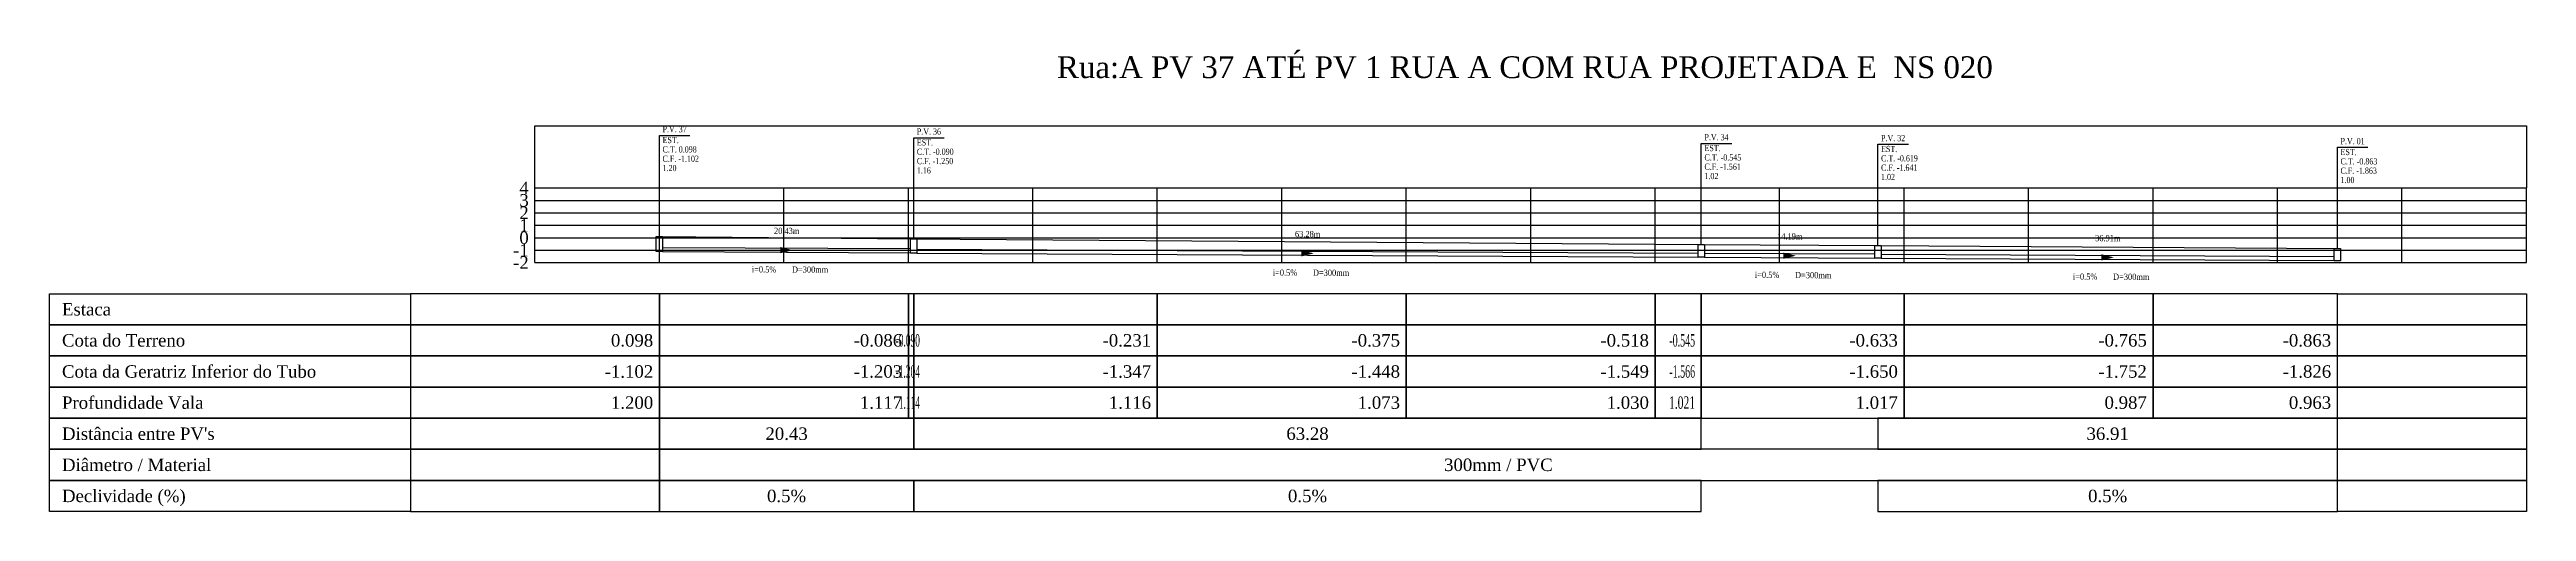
# Model space of a CAD drawing. Extents: x -44 to 14114764, y -20 to 289527804.
# Drawn here: x 359335.2 to 359534.2, y 7349412.8 to 7349449.9 of the extents above; entities that cross this region are included whole.
import ezdxf
from ezdxf.enums import TextEntityAlignment as Align

# ---------------------------------------------------------------- set-up
doc = ezdxf.new("R2010")
doc.units = 0
for name, color, linetype in [('PS_IND_COMPRIMENTO', 7, 'Continuous'), ('PS_IND_DIAMETRO', 7, 'Continuous'), ('PS_IND_FLUXO', 3, 'Continuous'), ('PS_IND_INCLINACAO', 7, 'Continuous'), ('PS_PERFIL_CAIXAS', 7, 'Continuous'), ('PS_PERFIL_COTA_LIN', 7, 'Continuous'), ('PS_PERFIL_COTA_TXT', 5, 'Continuous'), ('PS_PERFIL_GRADE', 8, 'Continuous'), ('PS_PERFIL_TERRENO', 3, 'Continuous'), ('PS_PERFIL_TITULOS', 5, 'Continuous'), ('PS_PERFIL_TUBO', 7, 'Continuous'), ('PS_PONTOS_IDENTIFICACAO_LIN', 7, 'Continuous'), ('PS_PONTOS_IDENTIFICACAO_TXT', 7, 'Continuous')]:
    doc.layers.add(name, color=color, linetype=linetype)
doc.styles.get("Standard").update_dxf_attribs({"font": 'times.ttf'})

msp = doc.modelspace()

# ---------------------------------------------------------------- texts
at = {"layer": 'PS_IND_COMPRIMENTO', "width": 0.8}
for s, rotation, p in [('20.43m', 359.70677, (359394.437, 7349435.342)), ('63.28m', 359.7115, (359436.29, 7349435.087)), ('14.19m', 359.70367, (359475.024, 7349434.899)), ('36.91m', 359.7086, (359500.575, 7349434.762))]:
    msp.add_text(s, height=0.5, rotation=rotation, dxfattribs=at).set_placement(p, align=Align.MIDDLE_CENTER)
at = {"layer": 'PS_IND_DIAMETRO', "width": 0.8}
for rotation, p in [(359.70677, (359396.321, 7349432.232)), (359.7115, (359438.175, 7349431.978)), (359.70367, (359476.908, 7349431.789)), (359.7086, (359502.459, 7349431.652))]:
    msp.add_text('D=300mm', height=0.5, rotation=rotation, dxfattribs=at).set_placement(p, align=Align.MIDDLE_CENTER)
at = {"layer": 'PS_IND_INCLINACAO', "width": 0.8}
for rotation, p in [(359.70677, (359392.621, 7349432.251)), (359.7115, (359434.475, 7349431.996)), (359.70367, (359473.208, 7349431.808)), (359.7086, (359498.759, 7349431.671))]:
    msp.add_text('i=0.5%', height=0.5, rotation=rotation, dxfattribs=at).set_placement(p, align=Align.MIDDLE_CENTER)
at = {"layer": 'PS_PERFIL_COTA_TXT'}
for s, p in [('Estaca', (359336.214, 7349429.045)), ('Cota do Terreno', (359336.214, 7349426.545)), ('Cota da Geratriz Inferior do Tubo', (359336.214, 7349424.045)), ('Profundidade Vala', (359336.214, 7349421.545)), ("Distância entre PV's", (359336.214, 7349419.045)), ('Diâmetro / Material', (359336.214, 7349416.545)), ('Declividade (%)', (359336.214, 7349414.045))]:
    msp.add_text(s, height=1, dxfattribs=at).set_placement(p, align=Align.MIDDLE_LEFT)
for s, p in [('0.098', (359383.714, 7349426.545)), ('-0.086', (359403.714, 7349426.545)), ('-0.231', (359423.714, 7349426.545)), ('-0.375', (359443.714, 7349426.545)), ('-0.518', (359463.714, 7349426.545)), ('-0.633', (359483.714, 7349426.545)), ('-0.765', (359503.714, 7349426.545)), ('-0.863', (359518.524, 7349426.545)), ('-1.102', (359383.714, 7349424.045)), ('-1.203', (359403.714, 7349424.045)), ('-1.347', (359423.714, 7349424.045)), ('-1.448', (359443.714, 7349424.045)), ('-1.549', (359463.714, 7349424.045)), ('-1.650', (359483.714, 7349424.045)), ('-1.752', (359503.714, 7349424.045)), ('-1.826', (359518.524, 7349424.045)), ('1.200', (359383.714, 7349421.545)), ('1.117', (359403.714, 7349421.545)), ('1.116', (359423.714, 7349421.545)), ('1.073', (359443.714, 7349421.545)), ('1.030', (359463.714, 7349421.545)), ('1.017', (359483.714, 7349421.545)), ('0.987', (359503.714, 7349421.545)), ('0.963', (359518.524, 7349421.545))]:
    msp.add_text(s, height=1, dxfattribs=at).set_placement(p, align=Align.MIDDLE_RIGHT)
for s, width, p in [('-0.090', 0.5, (359405.144, 7349426.545)), ('-0.545', 0.529652, (359467.421, 7349426.545)), ('-1.204', 0.5, (359405.144, 7349424.045)), ('-1.566', 0.529652, (359467.421, 7349424.045)), ('1.114', 0.5, (359405.144, 7349421.545)), ('1.021', 0.617927, (359467.421, 7349421.545))]:
    msp.add_text(s, height=1, dxfattribs=dict(at, width=width)).set_placement(p, align=Align.MIDDLE_RIGHT)
for s, p in [('20.43', (359394.429, 7349419.045)), ('63.28', (359436.282, 7349419.045)), ('36.91', (359500.567, 7349419.045)), ('300mm / PVC', (359451.619, 7349416.545)), ('0.5%', (359394.429, 7349414.045)), ('0.5%', (359436.282, 7349414.045)), ('0.5%', (359500.567, 7349414.045))]:
    msp.add_text(s, height=1, dxfattribs=at).set_placement(p, align=Align.MIDDLE_CENTER)
at = {"layer": 'PS_PERFIL_TITULOS'}
msp.add_text('Rua:A PV 37 ATÉ PV 1 RUA A COM RUA PROJETADA E  NS 020 ', height=1.75, dxfattribs=at).set_placement((359454.078, 7349448.497), align=Align.MIDDLE_CENTER)
at = {"layer": 'PS_PONTOS_IDENTIFICACAO_TXT', "width": 0.7}
for s, p in [('P.V. 37', (359384.464, 7349443.268)), ('EST. ', (359384.464, 7349442.393)), ('C.T. 0.098', (359384.464, 7349441.643)), ('P.V. 36', (359404.894, 7349443.08)), ('EST. ', (359404.894, 7349442.205)), ('P.V. 34', (359468.171, 7349442.625)), ('EST. ', (359468.171, 7349441.75)), ('P.V. 32', (359482.36, 7349442.551)), ('EST. ', (359482.36, 7349441.676)), ('P.V. 01', (359519.274, 7349442.307)), ('C.F. -1.102', (359384.464, 7349440.893)), ('1.20', (359384.464, 7349440.143)), ('C.T. -0.090', (359404.894, 7349441.455)), ('C.F. -1.250', (359404.894, 7349440.705)), ('1.16', (359404.894, 7349439.955)), ('C.T. -0.545', (359468.171, 7349441)), ('C.F. -1.561', (359468.171, 7349440.25)), ('C.T. -0.619', (359482.36, 7349440.926)), ('C.F. -1.641', (359482.36, 7349440.176)), ('EST. ', (359519.274, 7349441.432)), ('C.T. -0.863', (359519.274, 7349440.682)), ('C.F. -1.863', (359519.274, 7349439.932)), ('1.02', (359468.171, 7349439.5)), ('1.02', (359482.36, 7349439.426)), ('1.00', (359519.274, 7349439.182))]:
    msp.add_text(s, height=0.5, dxfattribs=at).set_placement(p)

# ---------------------------------------------------------------- blocks, each defined once
blk = doc.blocks.new('*U1910')
at = {"layer": 'PS_PERFIL_GRADE', "linetype": 'Continuous'}
for p, q in [((0, 0), (0, 6)), ((0, 6), (160, 6)), ((10, 0), (10, 6)), ((20, 0), (20, 6)), ((30, 0), (30, 6)), ((40, 0), (40, 6)), ((50, 0), (50, 6)), ((60, 0), (60, 6)), ((70, 0), (70, 6)), ((80, 0), (80, 6)), ((90, 0), (90, 6)), ((100, 0), (100, 6)), ((110, 0), (110, 6)), ((120, 0), (120, 6)), ((130, 0), (130, 6)), ((140, 0), (140, 6)), ((150, 0), (150, 6)), ((160, 0), (160, 6)), ((0, 5), (160, 5)), ((0, 4), (160, 4)), ((0, 3), (160, 3)), ((0, 2), (160, 2)), ((0, 1), (160, 1)), ((0, 0), (160, 0))]:
    blk.add_line(p, q, dxfattribs=at)
blk.add_lwpolyline([(0, 6), (0, 11), (160, 11), (160, 6)], dxfattribs=at)
at = {"layer": 'PS_PERFIL_GRADE'}
for s, p in [('4', (-0.5, 6)), ('2', (-0.5, 4)), ('3', (-0.5, 5)), ('0', (-0.5, 2)), ('1', (-0.5, 3)), ('-1', (-0.5, 1)), ('-2', (-0.5, 0))]:
    blk.add_text(s, height=1, dxfattribs=at).set_placement(p, align=Align.MIDDLE_RIGHT)

# ---------------------------------------------------------------- linework, layer by layer
at = {"layer": 'PS_IND_FLUXO'}
for points in [[(359393.929, 7349433.795, 0.5, 0, 0), (359394.929, 7349433.79, 0, 0, 0)], [(359435.782, 7349433.54, 0.5, 0, 0), (359436.782, 7349433.535, 0, 0, 0)], [(359474.516, 7349433.351, 0.5, 0, 0), (359475.516, 7349433.346, 0, 0, 0)], [(359500.067, 7349433.214, 0.5, 0, 0), (359501.067, 7349433.209, 0, 0, 0)]]:
    msp.add_lwpolyline(points, format="xyseb", dxfattribs=at)
at = {"layer": 'PS_PERFIL_CAIXAS', "linetype": 'Continuous'}
for points in [[(359383.964, 7349434.893), (359384.464, 7349434.893), (359384.464, 7349433.693), (359383.964, 7349433.693)], [(359404.394, 7349434.705), (359404.894, 7349434.705), (359404.894, 7349433.545), (359404.394, 7349433.545)], [(359467.671, 7349434.25), (359468.171, 7349434.25), (359468.171, 7349433.234), (359467.671, 7349433.234)], [(359481.86, 7349434.176), (359482.36, 7349434.176), (359482.36, 7349433.154), (359481.86, 7349433.154)], [(359518.774, 7349433.932), (359519.274, 7349433.932), (359519.274, 7349432.932), (359518.774, 7349432.932)]]:
    msp.add_lwpolyline(points, close=True, dxfattribs=at)
at = {"layer": 'PS_PERFIL_COTA_LIN', "linetype": 'Continuous'}
for points in [[(359364.214, 7349430.295), (359364.214, 7349427.795), (359335.214, 7349427.795), (359335.214, 7349430.295)], [(359364.214, 7349430.295), (359364.214, 7349427.795), (359384.214, 7349427.795), (359384.214, 7349430.295)], [(359384.214, 7349430.295), (359384.214, 7349427.795), (359404.214, 7349427.795), (359404.214, 7349430.295)], [(359404.214, 7349430.295), (359404.214, 7349427.795), (359404.644, 7349427.795), (359404.644, 7349430.295)], [(359404.644, 7349430.295), (359404.644, 7349427.795), (359424.214, 7349427.795), (359424.214, 7349430.295)], [(359424.214, 7349430.295), (359424.214, 7349427.795), (359444.214, 7349427.795), (359444.214, 7349430.295)], [(359444.214, 7349430.295), (359444.214, 7349427.795), (359464.214, 7349427.795), (359464.214, 7349430.295)], [(359464.214, 7349430.295), (359464.214, 7349427.795), (359467.921, 7349427.795), (359467.921, 7349430.295)], [(359467.921, 7349430.295), (359467.921, 7349427.795), (359484.214, 7349427.795), (359484.214, 7349430.295)], [(359484.214, 7349430.295), (359484.214, 7349427.795), (359504.214, 7349427.795), (359504.214, 7349430.295)], [(359504.214, 7349430.295), (359504.214, 7349427.795), (359519.024, 7349427.795), (359519.024, 7349430.295)], [(359534.214, 7349430.295), (359534.214, 7349427.795), (359519.024, 7349427.795), (359519.024, 7349430.295)], [(359364.214, 7349427.795), (359364.214, 7349425.295), (359335.214, 7349425.295), (359335.214, 7349427.795)], [(359364.214, 7349427.795), (359364.214, 7349425.295), (359384.214, 7349425.295), (359384.214, 7349427.795)], [(359384.214, 7349427.795), (359384.214, 7349425.295), (359404.214, 7349425.295), (359404.214, 7349427.795)], [(359404.214, 7349427.795), (359404.214, 7349425.295), (359404.644, 7349425.295), (359404.644, 7349427.795)], [(359404.644, 7349427.795), (359404.644, 7349425.295), (359424.214, 7349425.295), (359424.214, 7349427.795)], [(359424.214, 7349427.795), (359424.214, 7349425.295), (359444.214, 7349425.295), (359444.214, 7349427.795)], [(359444.214, 7349427.795), (359444.214, 7349425.295), (359464.214, 7349425.295), (359464.214, 7349427.795)], [(359464.214, 7349427.795), (359464.214, 7349425.295), (359467.921, 7349425.295), (359467.921, 7349427.795)], [(359467.921, 7349427.795), (359467.921, 7349425.295), (359484.214, 7349425.295), (359484.214, 7349427.795)], [(359484.214, 7349427.795), (359484.214, 7349425.295), (359504.214, 7349425.295), (359504.214, 7349427.795)], [(359504.214, 7349427.795), (359504.214, 7349425.295), (359519.024, 7349425.295), (359519.024, 7349427.795)], [(359534.214, 7349427.795), (359534.214, 7349425.295), (359519.024, 7349425.295), (359519.024, 7349427.795)], [(359364.214, 7349425.295), (359364.214, 7349422.795), (359335.214, 7349422.795), (359335.214, 7349425.295)], [(359364.214, 7349425.295), (359364.214, 7349422.795), (359384.214, 7349422.795), (359384.214, 7349425.295)], [(359384.214, 7349425.295), (359384.214, 7349422.795), (359404.214, 7349422.795), (359404.214, 7349425.295)], [(359404.214, 7349425.295), (359404.214, 7349422.795), (359404.644, 7349422.795), (359404.644, 7349425.295)], [(359404.644, 7349425.295), (359404.644, 7349422.795), (359424.214, 7349422.795), (359424.214, 7349425.295)], [(359424.214, 7349425.295), (359424.214, 7349422.795), (359444.214, 7349422.795), (359444.214, 7349425.295)], [(359444.214, 7349425.295), (359444.214, 7349422.795), (359464.214, 7349422.795), (359464.214, 7349425.295)], [(359464.214, 7349425.295), (359464.214, 7349422.795), (359467.921, 7349422.795), (359467.921, 7349425.295)], [(359467.921, 7349425.295), (359467.921, 7349422.795), (359484.214, 7349422.795), (359484.214, 7349425.295)], [(359484.214, 7349425.295), (359484.214, 7349422.795), (359504.214, 7349422.795), (359504.214, 7349425.295)], [(359504.214, 7349425.295), (359504.214, 7349422.795), (359519.024, 7349422.795), (359519.024, 7349425.295)], [(359534.214, 7349425.295), (359534.214, 7349422.795), (359519.024, 7349422.795), (359519.024, 7349425.295)], [(359364.214, 7349422.795), (359364.214, 7349420.295), (359335.214, 7349420.295), (359335.214, 7349422.795)], [(359364.214, 7349422.795), (359364.214, 7349420.295), (359384.214, 7349420.295), (359384.214, 7349422.795)], [(359384.214, 7349422.795), (359384.214, 7349420.295), (359404.214, 7349420.295), (359404.214, 7349422.795)], [(359404.214, 7349422.795), (359404.214, 7349420.295), (359404.644, 7349420.295), (359404.644, 7349422.795)], [(359404.644, 7349422.795), (359404.644, 7349420.295), (359424.214, 7349420.295), (359424.214, 7349422.795)], [(359424.214, 7349422.795), (359424.214, 7349420.295), (359444.214, 7349420.295), (359444.214, 7349422.795)], [(359444.214, 7349422.795), (359444.214, 7349420.295), (359464.214, 7349420.295), (359464.214, 7349422.795)], [(359464.214, 7349422.795), (359464.214, 7349420.295), (359467.921, 7349420.295), (359467.921, 7349422.795)], [(359467.921, 7349422.795), (359467.921, 7349420.295), (359484.214, 7349420.295), (359484.214, 7349422.795)], [(359484.214, 7349422.795), (359484.214, 7349420.295), (359504.214, 7349420.295), (359504.214, 7349422.795)], [(359504.214, 7349422.795), (359504.214, 7349420.295), (359519.024, 7349420.295), (359519.024, 7349422.795)], [(359534.214, 7349422.795), (359534.214, 7349420.295), (359519.024, 7349420.295), (359519.024, 7349422.795)], [(359364.214, 7349420.295), (359364.214, 7349417.795), (359335.214, 7349417.795), (359335.214, 7349420.295)], [(359364.214, 7349420.295), (359364.214, 7349417.795), (359384.214, 7349417.795), (359384.214, 7349420.295)], [(359384.214, 7349420.295), (359384.214, 7349417.795), (359404.644, 7349417.795), (359404.644, 7349420.295)], [(359404.644, 7349420.295), (359404.644, 7349417.795), (359467.921, 7349417.795), (359467.921, 7349420.295)], [(359482.11, 7349420.295), (359482.11, 7349417.795), (359519.024, 7349417.795), (359519.024, 7349420.295)], [(359534.214, 7349420.295), (359534.214, 7349417.795), (359519.024, 7349417.795), (359519.024, 7349420.295)], [(359364.214, 7349417.795), (359364.214, 7349415.295), (359335.214, 7349415.295), (359335.214, 7349417.795)], [(359364.214, 7349417.795), (359364.214, 7349415.295), (359384.214, 7349415.295), (359384.214, 7349417.795)], [(359384.214, 7349417.795), (359384.214, 7349415.295), (359519.024, 7349415.295), (359519.024, 7349417.795)], [(359534.214, 7349417.795), (359534.214, 7349415.295), (359519.024, 7349415.295), (359519.024, 7349417.795)], [(359364.214, 7349415.295), (359364.214, 7349412.795), (359335.214, 7349412.795), (359335.214, 7349415.295)], [(359364.214, 7349415.295), (359364.214, 7349412.795), (359384.214, 7349412.795), (359384.214, 7349415.295)], [(359384.214, 7349415.295), (359384.214, 7349412.795), (359404.644, 7349412.795), (359404.644, 7349415.295)], [(359404.644, 7349415.295), (359404.644, 7349412.795), (359467.921, 7349412.795), (359467.921, 7349415.295)], [(359482.11, 7349415.295), (359482.11, 7349412.795), (359519.024, 7349412.795), (359519.024, 7349415.295)], [(359534.214, 7349415.295), (359534.214, 7349412.795), (359519.024, 7349412.795), (359519.024, 7349415.295)]]:
    msp.add_lwpolyline(points, close=True, dxfattribs=at)
for points in [[(359384.214, 7349420.295), (359404.214, 7349420.295)], [(359404.214, 7349420.295), (359404.644, 7349420.295)], [(359424.214, 7349420.295), (359444.214, 7349420.295)], [(359444.214, 7349420.295), (359464.214, 7349420.295)], [(359464.214, 7349420.295), (359467.921, 7349420.295)], [(359484.214, 7349420.295), (359504.214, 7349420.295)], [(359504.214, 7349420.295), (359519.024, 7349420.295)], [(359364.214, 7349417.795), (359384.214, 7349417.795)], [(359384.214, 7349417.795), (359404.214, 7349417.795)], [(359384.214, 7349417.795), (359404.214, 7349417.795)], [(359404.214, 7349417.795), (359404.644, 7349417.795)], [(359404.214, 7349417.795), (359404.644, 7349417.795)], [(359404.644, 7349417.795), (359424.214, 7349417.795)], [(359424.214, 7349417.795), (359444.214, 7349417.795)], [(359424.214, 7349417.795), (359444.214, 7349417.795)], [(359444.214, 7349417.795), (359464.214, 7349417.795)], [(359444.214, 7349417.795), (359464.214, 7349417.795)], [(359464.214, 7349417.795), (359467.921, 7349417.795)], [(359464.214, 7349417.795), (359467.921, 7349417.795)], [(359484.214, 7349417.795), (359504.214, 7349417.795)], [(359484.214, 7349417.795), (359504.214, 7349417.795)], [(359504.214, 7349417.795), (359519.024, 7349417.795)], [(359504.214, 7349417.795), (359519.024, 7349417.795)], [(359364.214, 7349415.295), (359384.214, 7349415.295)], [(359384.214, 7349415.295), (359404.214, 7349415.295)], [(359384.214, 7349415.295), (359404.214, 7349415.295)], [(359404.214, 7349415.295), (359404.644, 7349415.295)], [(359404.214, 7349415.295), (359404.644, 7349415.295)], [(359404.644, 7349415.295), (359424.214, 7349415.295)], [(359424.214, 7349415.295), (359444.214, 7349415.295)], [(359424.214, 7349415.295), (359444.214, 7349415.295)], [(359444.214, 7349415.295), (359464.214, 7349415.295)], [(359444.214, 7349415.295), (359464.214, 7349415.295)], [(359464.214, 7349415.295), (359467.921, 7349415.295)], [(359464.214, 7349415.295), (359467.921, 7349415.295)], [(359484.214, 7349415.295), (359504.214, 7349415.295)], [(359484.214, 7349415.295), (359504.214, 7349415.295)], [(359504.214, 7349415.295), (359519.024, 7349415.295)], [(359504.214, 7349415.295), (359519.024, 7349415.295)], [(359384.214, 7349412.795), (359404.214, 7349412.795)], [(359404.214, 7349412.795), (359404.644, 7349412.795)], [(359424.214, 7349412.795), (359444.214, 7349412.795)], [(359444.214, 7349412.795), (359464.214, 7349412.795)], [(359464.214, 7349412.795), (359467.921, 7349412.795)], [(359484.214, 7349412.795), (359504.214, 7349412.795)], [(359504.214, 7349412.795), (359519.024, 7349412.795)]]:
    msp.add_lwpolyline(points, dxfattribs=at)
at = {"layer": 'PS_PERFIL_TERRENO', "linetype": 'Continuous'}
msp.add_lwpolyline([(359384.214, 7349434.893), (359404.644, 7349434.705), (359467.921, 7349434.25), (359482.11, 7349434.176), (359519.024, 7349433.932)], dxfattribs=at)
at = {"layer": 'PS_PERFIL_TUBO', "linetype": 'Continuous'}
for points in [[(359384.464, 7349433.693), (359404.394, 7349433.591), (359404.394, 7349433.891), (359384.464, 7349433.993)], [(359404.894, 7349433.545), (359467.671, 7349433.229), (359467.671, 7349433.529), (359404.894, 7349433.845)], [(359468.171, 7349433.234), (359481.86, 7349433.163), (359481.86, 7349433.463), (359468.171, 7349433.534)], [(359482.36, 7349433.154), (359518.774, 7349432.969), (359518.774, 7349433.269), (359482.36, 7349433.454)]]:
    msp.add_lwpolyline(points, close=True, dxfattribs=at)
at = {"layer": 'PS_PONTOS_IDENTIFICACAO_LIN', "linetype": 'Continuous'}
for points in [[(359384.214, 7349434.893), (359384.214, 7349443.018), (359386.664, 7349443.018)], [(359404.644, 7349434.705), (359404.644, 7349442.83), (359407.094, 7349442.83)], [(359467.921, 7349434.25), (359467.921, 7349442.375), (359470.371, 7349442.375)], [(359482.11, 7349434.176), (359482.11, 7349442.301), (359484.56, 7349442.301)], [(359519.024, 7349433.932), (359519.024, 7349442.057), (359521.474, 7349442.057)]]:
    msp.add_lwpolyline(points, dxfattribs=at)

# ---------------------------------------------------------------- block references
at = {"layer": 'PS_PERFIL_GRADE'}
msp.add_blockref('*U1910', (359374.214, 7349432.795), dxfattribs=at)

msp.set_redraw_order([(e.dxf.handle, doc.entitydb.next_handle()) for e in msp.query("TEXT MTEXT ATTDEF DIMENSION ARC_DIMENSION")])  # texts and dimensions are drawn at this point

doc.saveas('drawing.dxf')
